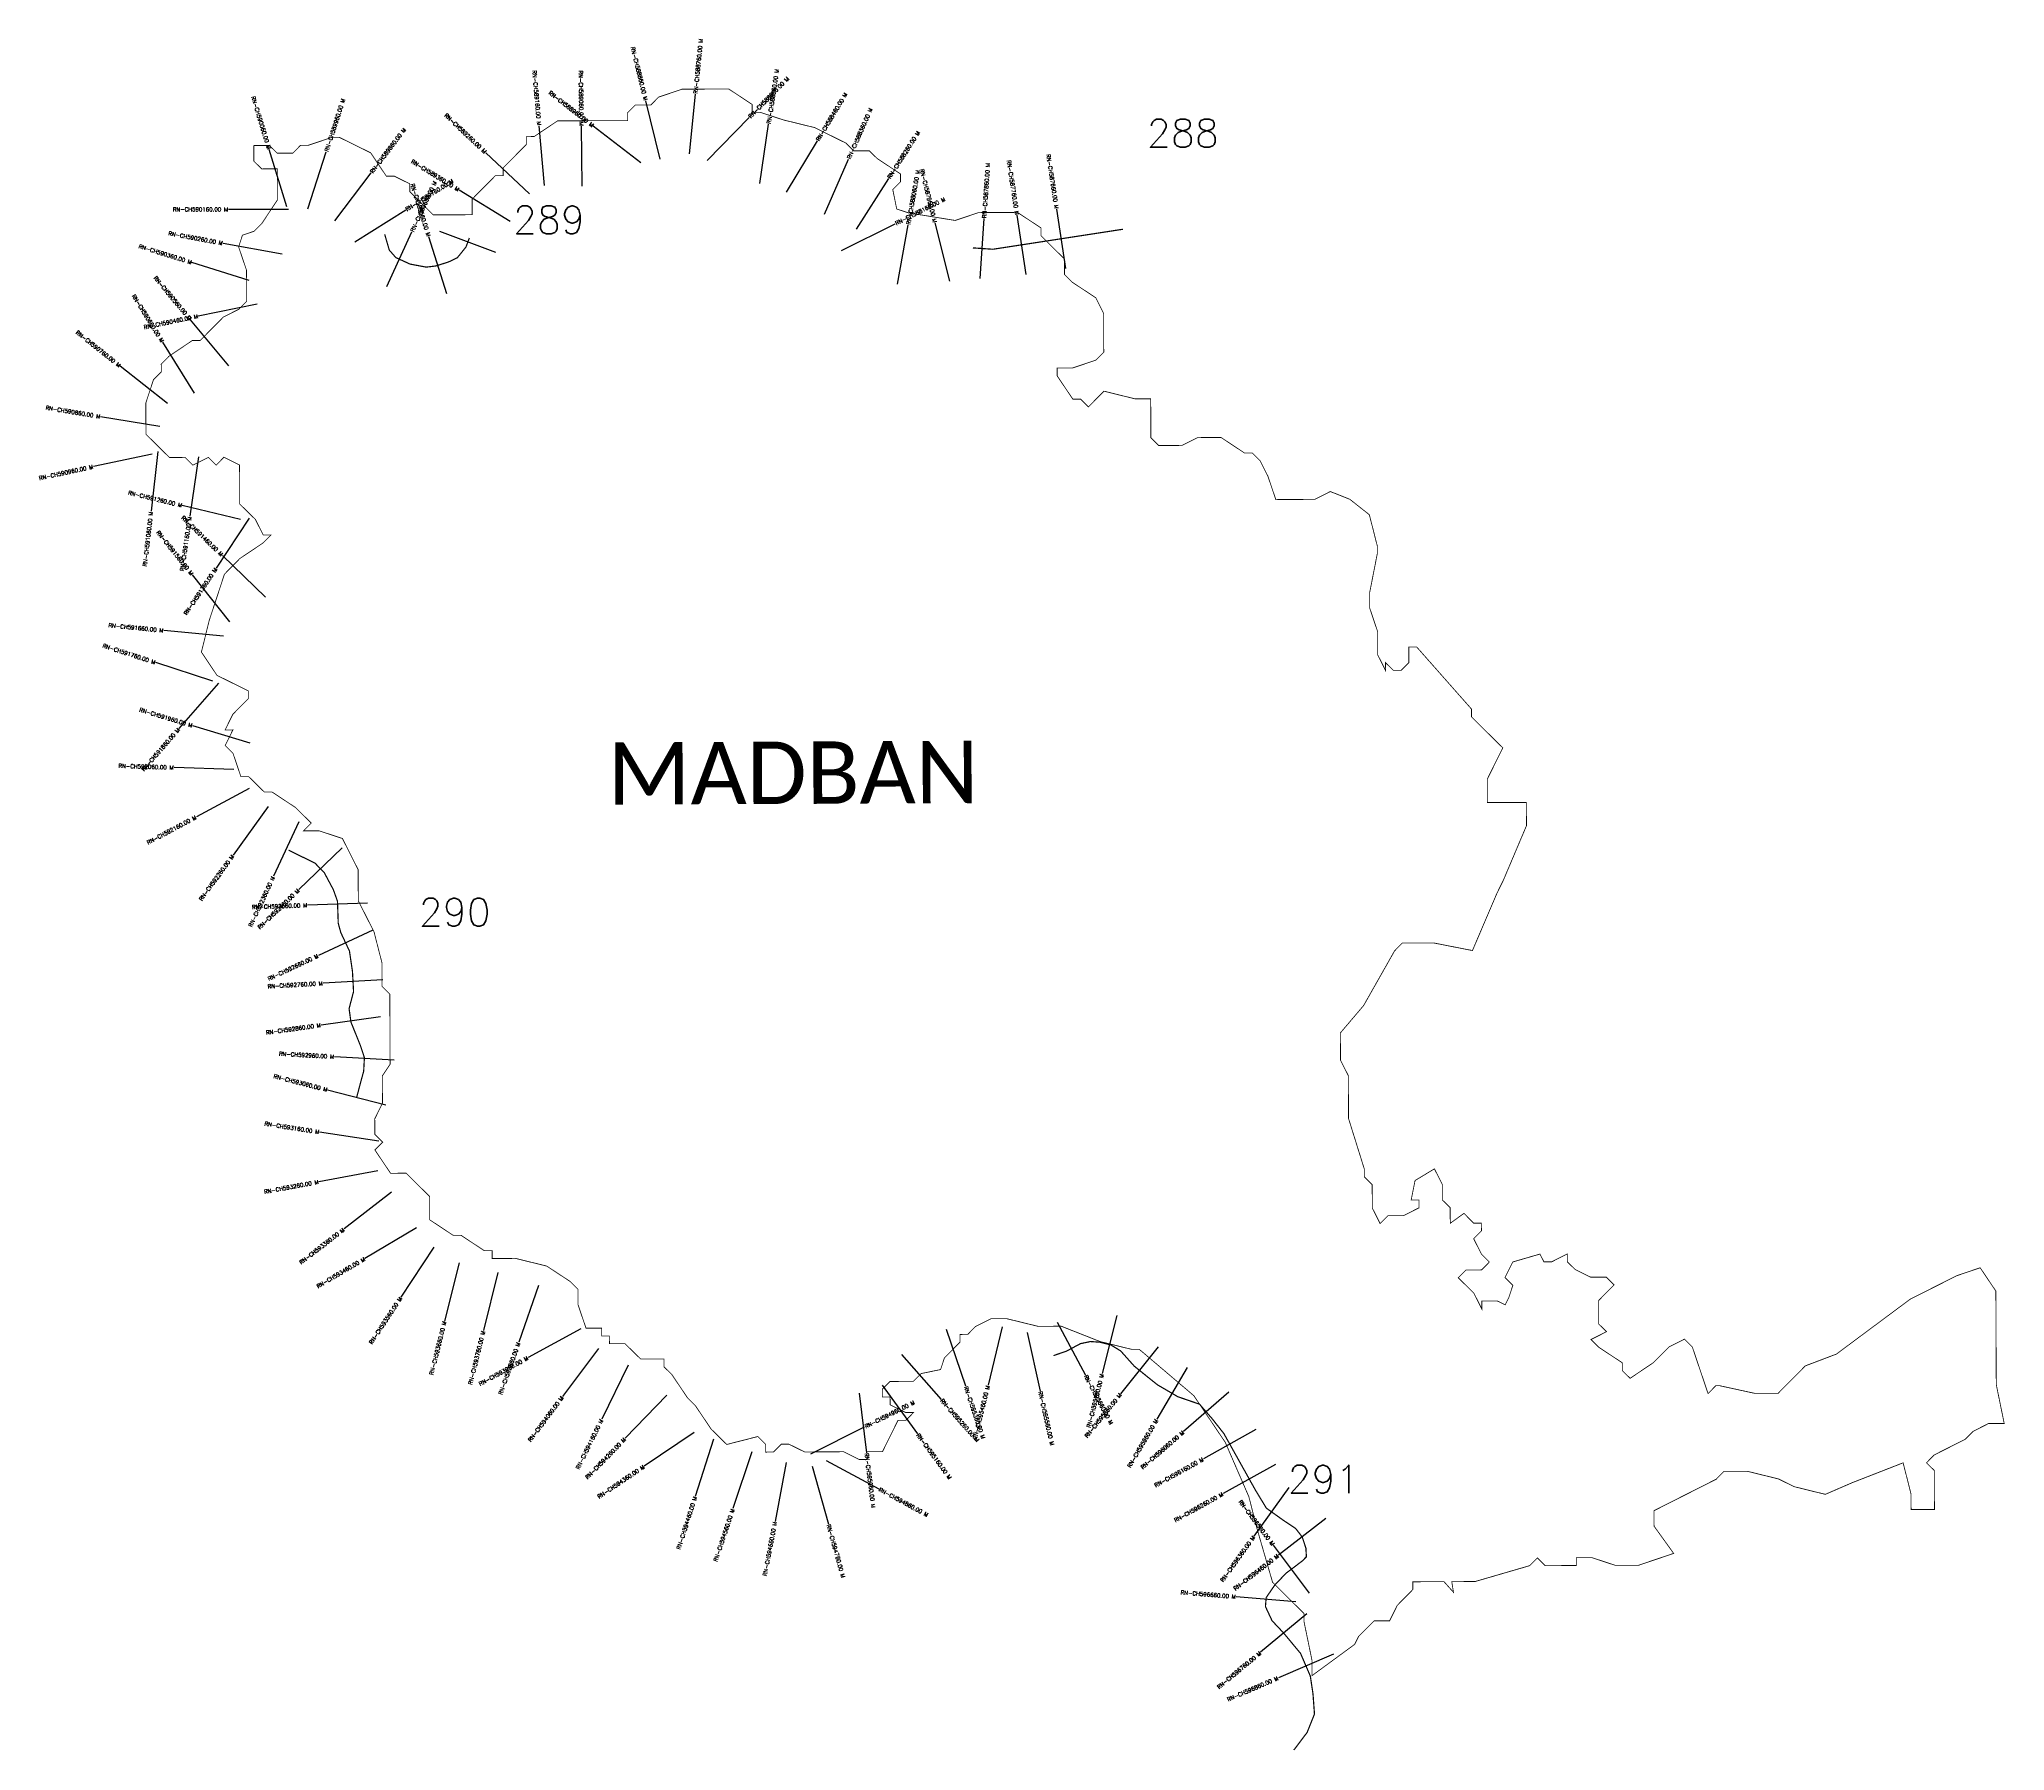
# Model space of a CAD drawing. Header units: metres. Extents: x 320296 to 325210, y 1832900 to 1837179.
import ezdxf
from ezdxf.enums import TextEntityAlignment as Align

# ---------------------------------------------------------------- set-up
doc = ezdxf.new("R2010")
doc.units = ezdxf.units.M
for name, color, linetype in [('CS', 134, 'Continuous'), ('CSMark', 6, 'Continuous'), ('NATURALLY PROTECTED', 3, 'Continuous'), ('VILLAGE NAME', 250, 'Continuous')]:
    doc.layers.add(name, color=color, linetype=linetype)
doc.styles.get("Standard").update_dxf_attribs({"font": 'simplex.shx'})

msp = doc.modelspace()

# ---------------------------------------------------------------- linework, layer by layer
at = {"color": 6, "const_width": 2, "flags": 128}
msp.add_lwpolyline([(320832.4, 1836913.5), (320871.4, 1836913.6), (320890.9, 1836894.3), (320929.9, 1836894.4), (320949.3, 1836914), (320968.8, 1836914.1), (321027.1, 1836933.8), (321046.6, 1836933.9), (321124.7, 1836895.3), (321163.8, 1836837), (321183.4, 1836837.1), (321222.4, 1836817.8), (321222.5, 1836798.3), (321281.2, 1836740.1), (321378.5, 1836740.5), (321378.3, 1836779.5), (321436.6, 1836838.2), (321456, 1836838.2), (321455.9, 1836857.7), (321514.1, 1836916.4), (321514, 1836935.9), (321533.5, 1836936), (321591.8, 1836975.2), (321767.1, 1836975.9), (321767, 1836995.4), (321786.4, 1837014.9), (321825.4, 1837015.1), (321844.7, 1837034.7), (321903.1, 1837054.4), (322020, 1837054.9), (322078.6, 1837016.2), (322078.7, 1836996.7), (322098.4, 1836996.7), (322156.6, 1836977.6), (322234.7, 1836958.4), (322312.7, 1836919.8), (322332.3, 1836900.4), (322371.4, 1836900.4), (322390.7, 1836881.3), (322449.4, 1836842.5), (322449.5, 1836823), (322430.1, 1836803.4), (322440, 1836754.8), (322469.3, 1836745.2), (322586.2, 1836726.2), (322644.6, 1836745.9), (322742, 1836746.3), (322800.6, 1836707.6), (322800.6, 1836688.1), (322859.1, 1836630.2), (322859.5, 1836591), (322879.1, 1836571.6), (322937.7, 1836532.9), (322957.3, 1836494), (322957.7, 1836396.6), (322938.3, 1836377.1), (322880, 1836357.4), (322841, 1836357.2), (322841.1, 1836337.7), (322880.3, 1836279.4), (322899.8, 1836279.5), (322919.3, 1836260.1), (322958.1, 1836299.3), (323036.1, 1836280.1), (323075.1, 1836280.2), (323075.5, 1836182.8), (323095.1, 1836163.5), (323153.5, 1836163.7), (323192.3, 1836183.3), (323250.8, 1836183.6), (323309.4, 1836144.9), (323328.9, 1836145), (323348.4, 1836125.6), (323368.1, 1836086.7), (323387.8, 1836028.3), (323485.2, 1836028.8), (323524.1, 1836048.4), (323572.8, 1836029.1), (323621.7, 1835990.4), (323641.5, 1835912.6), (323641.6, 1835893.1), (323622.5, 1835795.6), (323622.7, 1835756.7), (323642.4, 1835698.3), (323642.7, 1835639.9), (323662.3, 1835601), (323662.2, 1835618.7), (323662.2, 1835620.5), (323681.8, 1835601.1), (323701.3, 1835601.2), (323720.6, 1835620.8), (323720.5, 1835659.7), (323740, 1835659.8), (323877, 1835504.6), (323877, 1835485), (323953.5, 1835409.3), (323955.3, 1835407.5), (323916.7, 1835329.4), (323916.9, 1835271), (324014.3, 1835271), (324014.6, 1835212.9), (323956.7, 1835076.3), (323941.1, 1835044.8), (323879.5, 1834900.7), (323782, 1834919.8), (323704.2, 1834919.5), (323684.8, 1834899.9), (323607.4, 1834763.2), (323549.3, 1834694.8), (323549.6, 1834626.6), (323569.2, 1834587.7), (323569.7, 1834480.6), (323609.2, 1834354.2), (323609.2, 1834334.7), (323628.8, 1834315.3), (323629.1, 1834256.9), (323648.7, 1834218), (323668.1, 1834237.6), (323707.1, 1834237.8), (323745.9, 1834257.4), (323745.9, 1834276.8), (323726.3, 1834276.8), (323735.9, 1834325.5), (323784.4, 1834354.9), (323804.1, 1834316.1), (323804.3, 1834277.1), (323823.8, 1834257.7), (323824, 1834218.7), (323858.3, 1834243.6), (323882.4, 1834219), (323901.9, 1834219.1), (323902, 1834199.6), (323882.6, 1834180.1), (323902.3, 1834141.2), (323921.8, 1834121.8), (323902.4, 1834102.2), (323863.5, 1834102), (323844.1, 1834082.5), (323883.2, 1834043.7), (323902.8, 1834004.8), (323902.8, 1834024.3), (323941.7, 1834024.5), (323961.2, 1834014.8), (323970.9, 1834034.3), (323980.5, 1834063.6), (323960.9, 1834083), (323980.2, 1834122), (324048.3, 1834141.8), (324058.2, 1834122.3), (324077.6, 1834122.4), (324116.5, 1834142.1), (324116.6, 1834122.6), (324136.1, 1834103.2), (324175.2, 1834083.9), (324214.1, 1834084.1), (324233.7, 1834064.7), (324194.9, 1834025.6), (324195.1, 1833967.1), (324214.7, 1833947.7), (324175.9, 1833928.1), (324195.4, 1833908.7), (324254, 1833870), (324254.1, 1833850.5), (324273.7, 1833831.1), (324331.9, 1833870.3), (324370.7, 1833909.4), (324409.6, 1833929.1), (324429.2, 1833909.7), (324468.6, 1833793), (324488, 1833812.6), (324497.7, 1833812.6), (324585.4, 1833793.5), (324643.9, 1833793.7), (324711.8, 1833862.2), (324789.5, 1833891.7), (324974, 1834028.9), (325090.6, 1834087.8), (325149, 1834107.5), (325188.2, 1834049.3), (325189.2, 1833815.5), (325209.1, 1833718.2), (325170.1, 1833718.2), (325131.3, 1833698.4), (325111.8, 1833678.8), (325034.1, 1833639.5), (325014.7, 1833619.9), (325034.3, 1833600.6), (325034.7, 1833503.2), (324976.3, 1833503), (324976.1, 1833541.9), (324956.3, 1833619.8), (324893.1, 1833595.1), (324829.9, 1833570.5), (324761.8, 1833541), (324683.8, 1833560.2), (324644.8, 1833579.5), (324566.8, 1833598.6), (324508.4, 1833598.4), (324489, 1833578.8), (324333.5, 1833500.2), (324333.7, 1833461.3), (324382.6, 1833393.3), (324295.1, 1833363.7), (324236.7, 1833363.5), (324178.2, 1833382.7), (324139.2, 1833382.5), (324139.3, 1833363.1), (324061.4, 1833362.7), (324041.8, 1833382.1), (324022.4, 1833362.6), (323969.4, 1833347.2), (323886.2, 1833323), (323827.8, 1833322.8), (323832, 1833296.2), (323808.3, 1833322.7), (323730.4, 1833322.3), (323730.5, 1833302.9), (323691.7, 1833263.7), (323672.4, 1833224.8), (323633.5, 1833224.6), (323594.7, 1833185.5), (323585, 1833165.9), (323478.2, 1833087.6), (323478.2, 1833126.5), (323458.1, 1833223.8), (323458.1, 1833243.3), (323379.8, 1833320.9), (323355.2, 1833405.6), (323347.1, 1833433.5), (323340.3, 1833457.1), (323321.7, 1833530.3), (323320.5, 1833534.9), (323265.2, 1833662.4), (323261.5, 1833671), (323253.5, 1833682.8), (323237.8, 1833706.2), (323211.6, 1833745), (323188.4, 1833779.5), (323183.1, 1833787.5), (323129.6, 1833832.9), (323046.2, 1833903.8), (323026.7, 1833903.7), (323017.7, 1833905.9), (322997.9, 1833910.8), (322983.8, 1833914.3), (322948.8, 1833922.9), (322851.2, 1833961.4), (322792.8, 1833961.2), (322714.7, 1833980.3), (322675.8, 1833980.1), (322636.9, 1833960.5), (322617.5, 1833940.9), (322598.1, 1833940.8), (322598.1, 1833921.4), (322559.3, 1833882.2), (322549.7, 1833853), (322501.1, 1833843), (322481.7, 1833823.5), (322423.3, 1833823.2), (322403.8, 1833803.7), (322403.9, 1833784.2), (322423.4, 1833784.3), (322423.5, 1833764.8), (322462.6, 1833745.5), (322482, 1833745.5), (322462.7, 1833726), (322443.1, 1833725.9), (322404.5, 1833647.9), (322365.6, 1833647.7), (322365.7, 1833628.2), (322346.2, 1833628.1), (322307.2, 1833647.5), (322209.8, 1833647), (322170.7, 1833666.3), (322151.3, 1833666.3), (322131.8, 1833646.7), (322112.4, 1833646.6), (322112.3, 1833666.1), (322092.7, 1833685.5), (322014.9, 1833665.7), (321975.7, 1833704.5), (321936.6, 1833762.7), (321917, 1833782.1), (321909.4, 1833793.4), (321892.4, 1833818.7), (321877.8, 1833840.4), (321858.2, 1833859.8), (321858.2, 1833879.3), (321799.7, 1833879.3), (321760.6, 1833917.8), (321721.7, 1833917.8), (321721.6, 1833937.1), (321702.1, 1833937.1), (321702, 1833956.5), (321663.1, 1833956.4), (321643.3, 1834014.7), (321643.3, 1834053.6), (321623.6, 1834073.1), (321565, 1834111.7), (321487, 1834130.9), (321465.8, 1834130.8), (321444.9, 1834130.7), (321428.6, 1834130.7), (321428.6, 1834150.1), (321409, 1834150.1), (321350.4, 1834188.8), (321330.9, 1834188.7), (321272.3, 1834227.4), (321272.1, 1834285.8), (321213.4, 1834344), (321174.4, 1834343.8), (321135.3, 1834402.1), (321154.7, 1834421.6), (321135.1, 1834441.1), (321134.9, 1834480), (321154.2, 1834519), (321153.9, 1834587.2), (321173.3, 1834616.5), (321172.5, 1834791.8), (321153, 1834811.2), (321153, 1834869.7), (321133, 1834947.5), (321093.7, 1835025.2), (321093.3, 1835103.1), (321054, 1835180.9), (320995.5, 1835200.1), (320956.5, 1835200), (320976, 1835219.5), (320936.8, 1835258.3), (320878.2, 1835297), (320858.8, 1835296.9), (320819.6, 1835335.7), (320800.1, 1835335.7), (320780.4, 1835394), (320760.9, 1835413.4), (320780.2, 1835452.4), (320760.7, 1835452.3), (320780, 1835491.4), (320818.8, 1835530.5), (320818.7, 1835550), (320740.6, 1835588.6), (320701.5, 1835646.9), (320720.6, 1835724.9), (320759.1, 1835841.9), (320797.8, 1835881), (320856.1, 1835920.2), (320875.5, 1835939.8), (320856.1, 1835939.7), (320836.4, 1835978.6), (320797.2, 1836017.3), (320796.8, 1836114.7), (320757.8, 1836134.1), (320738.4, 1836114.5), (320718.9, 1836133.9), (320680, 1836114.2), (320660.4, 1836133.7), (320621.5, 1836133.5), (320562.8, 1836191.7), (320562.4, 1836269.6), (320581.7, 1836328.1), (320601.1, 1836347.7), (320601, 1836367.1), (320620.4, 1836386.7), (320678.6, 1836425.9), (320698.2, 1836426), (320756.3, 1836484.6), (320795.2, 1836504.3), (320814.6, 1836523.9), (320814.3, 1836601.8), (320794.5, 1836660.1), (320804.1, 1836689.4), (320833.3, 1836699.2), (320852.7, 1836718.8), (320891.4, 1836777.4), (320891.1, 1836855.3), (320852.2, 1836855.1), (320832.6, 1836874.6), (320832.6, 1836913.5)], dxfattribs=at)
at = {"layer": 'CS'}
for p, q in [((321848.9, 1836879.8), (321812.9, 1837025.4)), ((321921.9, 1836892.8), (321936.7, 1837042)), ((321559.4, 1836813.6), (321546.2, 1836963)), ((321653.5, 1836812.1), (321651.7, 1836962.1)), ((321799.9, 1836870), (321681.4, 1836961.9)), ((321966.1, 1836876.4), (322071.1, 1836983.6)), ((322097.3, 1836818.8), (322119.8, 1836967.1)), ((320914.9, 1836760.1), (320871.1, 1836903.6)), ((322164.5, 1836796.6), (322241.6, 1836925.3)), ((320967.8, 1836755), (321013.8, 1836897.8)), ((321521.4, 1836792.7), (321412.4, 1836895.7)), ((322259.3, 1836742.1), (322319.7, 1836879.4)), ((321035.2, 1836725.4), (321125.8, 1836844.9)), ((322339.5, 1836704.6), (322420, 1836831.2)), ((321473.3, 1836723.6), (321345.6, 1836802.2)), ((320919.1, 1836754), (320769.1, 1836754)), ((321085.1, 1836673), (321212.3, 1836752.5)), ((322302.2, 1836650.9), (322436.3, 1836718.1)), ((322442.2, 1836567.2), (322468.7, 1836714.9)), ((322572.5, 1836574.6), (322536.1, 1836720.1)), ((322648.3, 1836581.2), (322658.6, 1836730.9)), ((322763.9, 1836591.1), (322741.1, 1836739.4)), ((322862.8, 1836606.3), (322839.9, 1836754.6)), ((320903.2, 1836641.7), (320755.7, 1836669)), ((321165.4, 1836561.1), (321227.9, 1836697.4)), ((321315.3, 1836542.5), (321270.3, 1836685.6)), ((321437.9, 1836645.9), (321297.4, 1836698.6)), ((320821.2, 1836576.4), (320677.9, 1836620.9)), ((320840.7, 1836517.2), (320693.7, 1836487)), ((320770.3, 1836362.6), (320674.3, 1836477.9)), ((320683.9, 1836294.5), (320604.7, 1836421.8)), ((320616.3, 1836268.5), (320498.6, 1836361.6)), ((320597.1, 1836210.8), (320449.2, 1836235.5)), ((320578.1, 1836142.2), (320431.4, 1836110.8)), ((320592.5, 1836148.1), (320575.6, 1835999.1)), ((320694, 1836135.1), (320672.5, 1835986.7)), ((320799.4, 1835978.2), (320653.6, 1836013.4)), ((320821.2, 1835981.7), (320738, 1835856.9)), ((320861.9, 1835784.3), (320753.9, 1835888.4)), ((320772.5, 1835723), (320678.8, 1835840.1)), ((320756.8, 1835686.5), (320607.5, 1835700.8)), ((320729.8, 1835574.3), (320587.1, 1835620.6)), ((320743.9, 1835569), (320645.4, 1835455.8)), ((320823.3, 1835419.1), (320679.8, 1835462.8)), ((320782.9, 1835353.5), (320633, 1835358.2)), ((320821.2, 1835305.5), (320688.8, 1835235)), ((320868.5, 1835260.8), (320780.5, 1835139.3)), ((320944.7, 1835222.6), (320881.6, 1835086.5)), ((321053.1, 1835157.2), (320945, 1835053.2)), ((321116.9, 1835019.1), (320967, 1835014.1)), ((321129.8, 1834952), (320994, 1834888.3)), ((321155.4, 1834827.1), (321005.7, 1834818.8)), ((321149.2, 1834735), (321000.7, 1834714.4)), ((321183.8, 1834626.8), (321034.1, 1834635.1)), ((321162.3, 1834514.5), (321017.1, 1834552)), ((321145.1, 1834423.7), (320996.9, 1834446.6)), ((321142.5, 1834349.8), (320995, 1834322.4)), ((321176.7, 1834296.5), (321058.1, 1834204.6)), ((321239.5, 1834207.2), (321110.4, 1834130.8)), ((321282.9, 1834159.1), (321200.3, 1834033.8)), ((321345.6, 1834120), (321309.6, 1833974.4)), ((321442.7, 1834096), (321406.7, 1833950.4)), ((321544.6, 1834063.1), (321494.8, 1833921.6)), ((321649.8, 1833955.2), (321518.3, 1833883)), ((322703.9, 1833959.5), (322668.3, 1833813.8)), ((322840.9, 1833971.6), (322911.6, 1833839.3)), ((322990, 1833988.3), (322953.7, 1833842.8)), ((321694.1, 1833905.8), (321604.4, 1833785.6)), ((322564, 1833954), (322612.1, 1833811.9)), ((322765.8, 1833945.7), (322798.5, 1833799.3)), ((323093.6, 1833909.6), (322999.8, 1833792.6)), ((321768.9, 1833863.6), (321702.7, 1833729)), ((322451.8, 1833890.7), (322551.1, 1833778.2)), ((323166, 1833858.4), (323090.5, 1833728.9)), ((322403.3, 1833813.6), (322491.9, 1833692.5)), ((321865.6, 1833788.6), (321761, 1833681.1)), ((322345.9, 1833793.9), (322364.5, 1833645)), ((323270.6, 1833796.2), (323157.3, 1833697.9)), ((322225.5, 1833642.3), (322359.7, 1833709.4)), ((321933.2, 1833695.3), (321808.8, 1833611.5)), ((321982, 1833678.9), (321936.4, 1833536)), ((323338.2, 1833703.1), (323207.2, 1833630)), ((322077.9, 1833647.6), (322030.5, 1833505.3)), ((322163.6, 1833620.7), (322135.8, 1833473.3)), ((322228.6, 1833611.1), (322269, 1833466.6)), ((322263.4, 1833625.8), (322395.4, 1833554.6)), ((323386.9, 1833615.8), (323255.9, 1833542.7)), ((323420.6, 1833558.4), (323333.2, 1833436.4)), ((323513, 1833480.5), (323394.2, 1833388.9)), ((323472.1, 1833294.1), (323381.8, 1833413.9)), ((323438.2, 1833272.6), (323288.7, 1833284.8)), ((323465.3, 1833241.9), (323349.9, 1833146)), ((323532.1, 1833141.6), (323394.3, 1833082.3))]:
    msp.add_line(p, q, dxfattribs=at)
at = {"layer": 'NATURALLY PROTECTED', "const_width": 3, "flags": 128}
for points in [[(321371.5, 1836682.5), (321363, 1836659.9), (321341.3, 1836632.9), (321319.1, 1836622.3), (321287.5, 1836612.4), (321263.6, 1836609.5), (321223.2, 1836617.1), (321187.6, 1836633.4), (321171.2, 1836652.1), (321159.7, 1836691.7)], [(323005.4, 1836704.2), (322680.7, 1836654.2), (322630.3, 1836657.6)], [(320919.3, 1835151.7), (320985.6, 1835119.2), (321009, 1835094.9), (321031.4, 1835052.8), (321041.7, 1835023.9), (321043.6, 1834968.7), (321050.1, 1834945.3), (321071.6, 1834899.5), (321079.1, 1834849), (321081.9, 1834798.3), (321070.7, 1834755.3), (321075.4, 1834721.7), (321098.8, 1834663.7), (321109, 1834632.9), (321107.2, 1834599.2), (321098.8, 1834568.3), (321089.7, 1834533.5)], [(322832, 1833887.9), (322864.3, 1833899), (322899.2, 1833917.7), (322924.6, 1833923.1), (322948.7, 1833921.3), (322975.2, 1833914.7), (322999.9, 1833899.6), (323034.3, 1833861.1), (323092.2, 1833814.7), (323142.8, 1833785.1), (323197.1, 1833766.4), (323228.5, 1833730.3), (323258, 1833692.9), (323337.2, 1833551), (323364.3, 1833506.4), (323408.9, 1833474.5), (323437.5, 1833455.5), (323454, 1833434.2), (323463.1, 1833406.2), (323464.3, 1833384.9), (323453.4, 1833373.9), (323413.8, 1833344.1), (323385.7, 1833314.7), (323363.8, 1833283), (323361.9, 1833260.5), (323378.4, 1833225.1), (323407, 1833194.7), (323449.7, 1833143.3), (323474.1, 1833086.7), (323480.8, 1833042.2), (323484.5, 1832991.7), (323466.2, 1832945.7), (323432.8, 1832901.5)]]:
    msp.add_lwpolyline(points, dxfattribs=at)

# ---------------------------------------------------------------- texts
at = {"char_height": 70, "attachment_point": 1}
for s, insert in [('288', (323065.4, 1836979.4)), ('289', (321480.3, 1836762.9)), ('290', (321244.9, 1835031.3)), ('291', (323417.3, 1833614))]:
    msp.add_mtext_dynamic_manual_height_columns(s, width=95.172, gutter_width=1, heights=[0], dxfattribs=dict(at, insert=insert))
at = {"layer": 'CSMark'}
for s, rotation, p in [('RN-CH588860.00 M', 283.8766, (321812.7, 1837026.4)), ('RN-CH589160.00 M', 275.04, (321546.1, 1836964)), ('RN-CH589060.00 M', 270.6739, (321651.7, 1836963.1)), ('RN-CH590060.00 M', 286.9828, (320870.8, 1836904.6)), ('RN-CH588960.00 M', 322.2108, (321680.6, 1836962.5)), ('RN-CH589260.00 M', 316.6232, (321411.7, 1836896.4)), ('RN-CH589360.00 M', 328.4114, (321344.7, 1836802.7)), ('RN-CH587960.00 M', 284.0293, (322535.9, 1836721.1)), ('RN-CH587760.00 M', 278.7558, (322741, 1836740.3)), ('RN-CH587660.00 M', 278.7558, (322839.8, 1836755.6)), ('RN-CH589560.00 M', 287.4677, (321270, 1836686.6)), ('RN-CH590360.00 M', 342.7498, (320677, 1836621.2)), ('RN-CH590260.00 M', 349.5207, (320754.7, 1836669.2)), ('RN-CH590560.00 M', 309.7911, (320673.7, 1836478.7)), ('RN-CH590660.00 M', 301.8786, (320604.2, 1836422.7)), ('RN-CH590460.00 M', 11.6375, (320692.8, 1836486.8)), ('RN-CH590760.00 M', 321.6538, (320497.8, 1836362.2)), ('RN-CH590860.00 M', 350.5369, (320448.2, 1836235.7)), ('RN-CH590960.00 M', 12.1011, (320430.5, 1836110.5)), ('RN-CH591260.00 M', 346.4222, (320652.6, 1836013.6)), ('RN-CH591060.00 M', 83.5328, (320575.5, 1835998.1)), ('RN-CH591160.00 M', 81.7773, (320672.4, 1835985.7)), ('RN-CH591460.00 M', 316.0657, (320753.2, 1835889.1)), ('RN-CH591560.00 M', 308.6759, (320678.2, 1835840.9)), ('RN-CH591360.00 M', 56.3232, (320737.5, 1835856)), ('RN-CH591660.00 M', 354.506, (320606.5, 1835700.9)), ('RN-CH591760.00 M', 342.0231, (320586.1, 1835620.9)), ('RN-CH591960.00 M', 343.0659, (320678.8, 1835463)), ('RN-CH591860.00 M', 48.9775, (320644.8, 1835455.1)), ('RN-CH592060.00 M', 358.2085, (320632, 1835358.2)), ('RN-CH592160.00 M', 28.0202, (320687.9, 1835234.5)), ('RN-CH592260.00 M', 54.1033, (320779.9, 1835138.5)), ('RN-CH592360.00 M', 65.1057, (320881.2, 1835085.6)), ('RN-CH592460.00 M', 43.8912, (320944.3, 1835052.5)), ('RN-CH592560.00 M', 1.9432, (320966, 1835014)), ('RN-CH592660.00 M', 25.1551, (320993.1, 1834887.9)), ('RN-CH592760.00 M', 3.1828, (321004.7, 1834818.7)), ('RN-CH592860.00 M', 7.9108, (320999.7, 1834714.2)), ('RN-CH592960.00 M', 356.819, (321033.1, 1834635.1)), ('RN-CH593060.00 M', 345.4943, (321016.1, 1834552.3)), ('RN-CH593160.00 M', 351.1984, (320995.9, 1834446.8)), ('RN-CH593260.00 M', 10.4962, (320994, 1834322.3)), ('RN-CH593360.00 M', 37.8128, (321057.4, 1834204)), ('RN-CH593460.00 M', 30.5909, (321109.6, 1834130.3)), ('RN-CH593560.00 M', 56.605, (321199.8, 1834033)), ('RN-CH593660.00 M', 76.1152, (321309.4, 1833973.5)), ('RN-CH593760.00 M', 76.1152, (321406.5, 1833949.5)), ('RN-CH593860.00 M', 70.6238, (321494.5, 1833920.6)), ('RN-CH593960.00 M', 28.7518, (321517.4, 1833882.5)), ('RN-CH595460.00 M', 76.2451, (322668, 1833812.8)), ('RN-CH595760.00 M', 75.97, (322953.4, 1833841.8)), ('RN-CH594060.00 M', 53.2768, (321603.8, 1833784.8)), ('RN-CH595860.00 M', 51.281, (322999.2, 1833791.8)), ('RN-CH594160.00 M', 63.8355, (321702.3, 1833728.1)), ('RN-CH595960.00 M', 59.7556, (323089.9, 1833728)), ('RN-CH594260.00 M', 45.7777, (321760.3, 1833680.4)), ('RN-CH596060.00 M', 40.9283, (323156.5, 1833697.2)), ('RN-CH594360.00 M', 33.9716, (321808, 1833611)), ('RN-CH596160.00 M', 29.1522, (323206.3, 1833629.5)), ('RN-CH594460.00 M', 72.3074, (321936.1, 1833535.1)), ('RN-CH596260.00 M', 29.1522, (323255.1, 1833542.2)), ('RN-CH596560.00 M', 306.9975, (323381.2, 1833414.7)), ('RN-CH594560.00 M', 71.5732, (322030.2, 1833504.3)), ('RN-CH594660.00 M', 79.3253, (322135.6, 1833472.4)), ('RN-CH596360.00 M', 54.4028, (323332.7, 1833435.6)), ('RN-CH596460.00 M', 37.6622, (323393.4, 1833388.2)), ('RN-CH596660.00 M', 355.3615, (323287.7, 1833284.8)), ('RN-CH596760.00 M', 39.7302, (323349.2, 1833145.4)), ('RN-CH596860.00 M', 23.2824, (323393.4, 1833081.9))]:
    msp.add_text(s, height=10, rotation=rotation, dxfattribs=at).set_placement(p, align=Align.MIDDLE_RIGHT)
for s, rotation, p in [('RN-CH588760.00 M', 84.3617, (321936.8, 1837043)), ('RN-CH588560.00 M', 81.3671, (322120, 1836968.1)), ('RN-CH588660.00 M', 45.592, (322071.8, 1836984.3)), ('RN-CH589960.00 M', 72.1295, (321014.1, 1836898.7)), ('RN-CH588460.00 M', 59.0647, (322242.1, 1836926.1)), ('RN-CH588360.00 M', 66.2814, (322320.1, 1836880.4)), ('RN-CH589860.00 M', 52.8231, (321126.4, 1836845.7)), ('RN-CH588260.00 M', 57.5397, (322420.5, 1836832)), ('RN-CH587860.00 M', 86.0562, (322658.7, 1836731.9)), ('RN-CH589760.00 M', 32.0178, (321213.1, 1836753.1)), ('RN-CH589660.00 M', 65.3549, (321228.3, 1836698.4)), ('RN-CH588060.00 M', 79.8289, (322468.9, 1836715.9)), ('RN-CH588160.00 M', 26.577, (322437.2, 1836718.5)), ('RN-CH595360.00 M', 288.7035, (322612.4, 1833811)), ('RN-CH595660.00 M', 298.1126, (322912.1, 1833838.4)), ('RN-CH594960.00 M', 26.5768, (322360.6, 1833709.9)), ('RN-CH595260.00 M', 311.4548, (322551.8, 1833777.5)), ('RN-CH595560.00 M', 282.6129, (322798.7, 1833798.4)), ('RN-CH595160.00 M', 306.1971, (322492.5, 1833691.7)), ('RN-CH595060.00 M', 277.1218, (322364.6, 1833644.1)), ('RN-CH594860.00 M', 331.6507, (322396.3, 1833554.1)), ('RN-CH594760.00 M', 285.6197, (322269.3, 1833465.6))]:
    msp.add_text(s, height=10, rotation=rotation, dxfattribs=at).set_placement(p, align=Align.MIDDLE_LEFT)
msp.add_text('RN-CH590160.00 M', height=10, dxfattribs=at).set_placement((320768.1, 1836754), align=Align.MIDDLE_RIGHT)
at = {"layer": 'VILLAGE NAME', "insert": (321716.2, 1835421.3), "char_height": 155.989, "attachment_point": 1, "rotation": 0.2435}
msp.add_mtext_dynamic_manual_height_columns('{\\fCalibri|b0|i0|c0|p34;MADBAN}', width=1786.018, gutter_width=779.9, heights=[156.7], dxfattribs=at)

doc.saveas('drawing.dxf')
